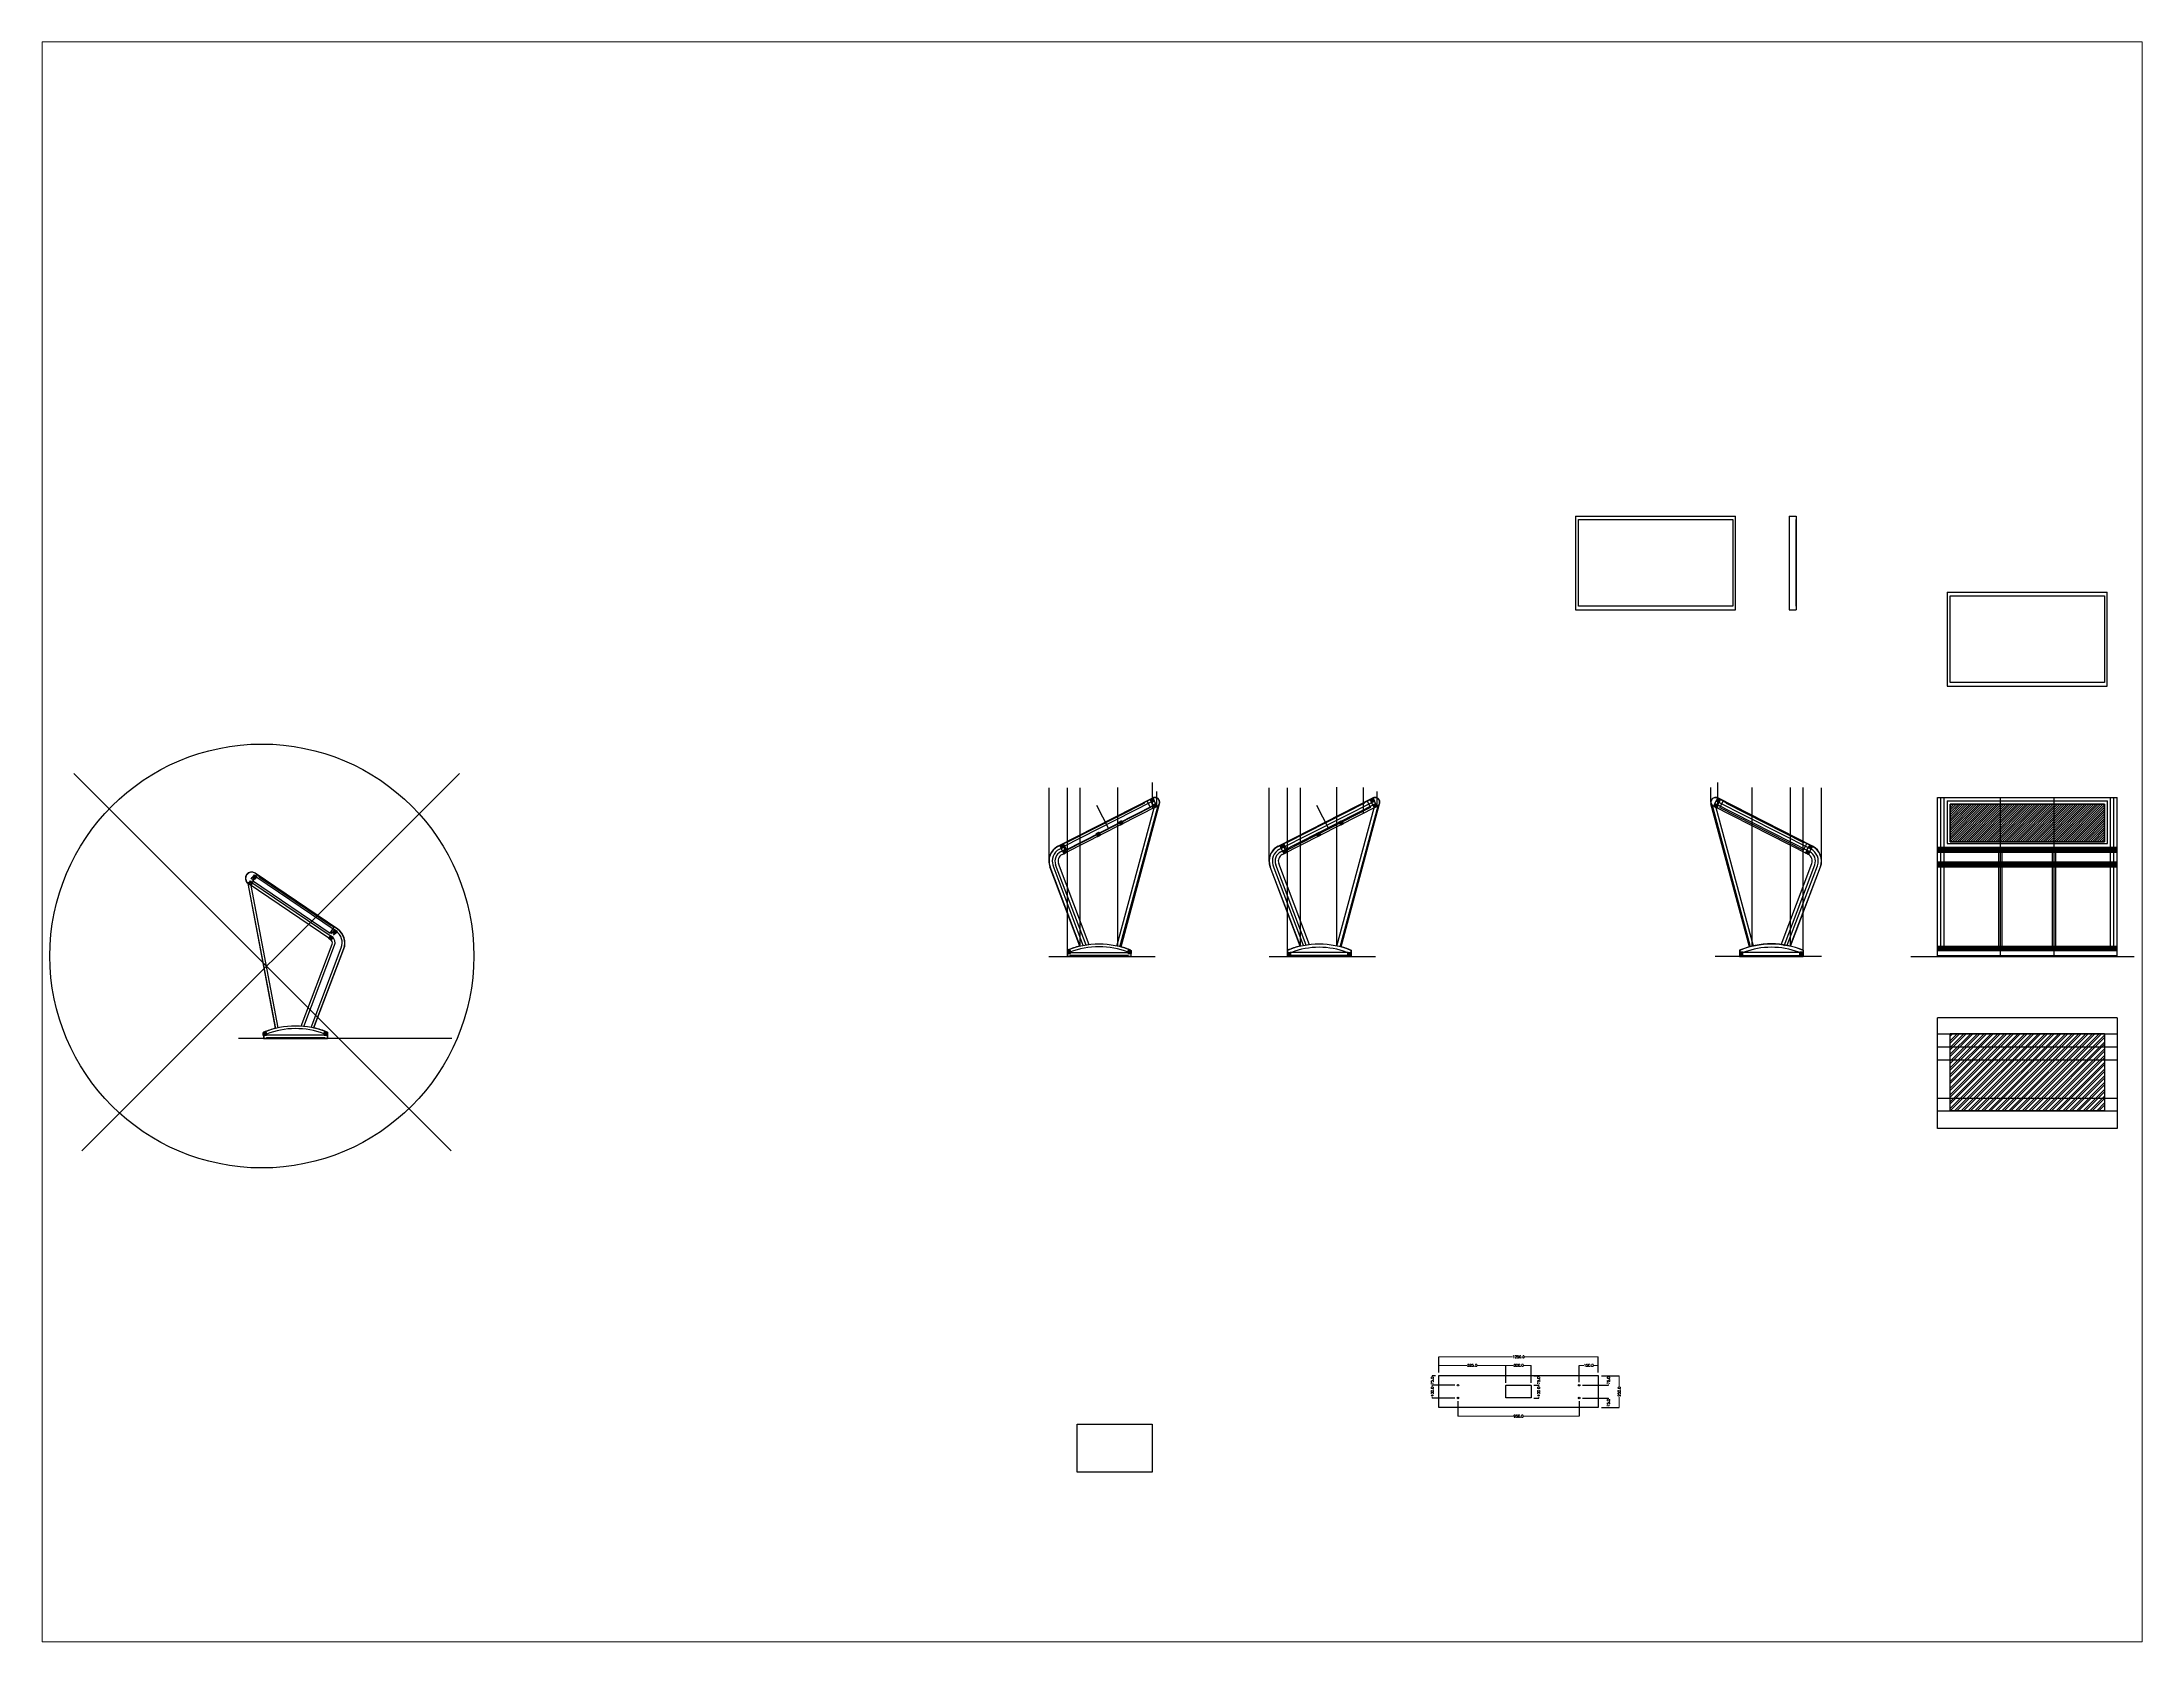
# Paper-space layout 'Layout2' of a CAD drawing. Header units: inches. Extents: x 1.05 to 9.45, y 0.8 to 7.2.
# The model-space entities are those that its viewports show. They can reach past a viewport. Long polylines and large blocks are cut down to what shows.
import ezdxf

# ---------------------------------------------------------------- set-up
doc = ezdxf.new("R2010")
doc.units = ezdxf.units.IN
doc.header["$MEASUREMENT"] = 0
doc.linetypes.add('CENTER', pattern=[2, 1.25, -0.25, 0.25, -0.25])
doc.linetypes.add('DASHED2', pattern=[0.375, 0.25, -0.125])
doc.layers.add('TEXT', color=2, linetype='Continuous')
doc.styles.get("Standard").update_dxf_attribs({"font": 'simplex.shx'})
doc.dimstyles.new('A4', dxfattribs={"dimtxt": 0.06, "dimasz": 0.04, "dimexe": 0.02, "dimexo": 0.06, "dimgap": 0.09, "dimtad": 0, "dimdec": 0, "dimzin": 0, "dimdsep": 46, "dimtxsty": 'Standard', "dimblk": 'DOTSMALL', "dimcen": 0.09, "dimdle": 0.015, "dimclrd": 1, "dimclre": 1, "dimclrt": 2, "dimadec": 0, "dimazin": 0, "dimtfac": 1, "dimtdec": 0, "dimtofl": 0, "dimtmove": 0, "dimatfit": 3, "dimfxl": 1, "dimtolj": 1, "dimtzin": 0, "dimlwd": 0, "dimarcsym": 0})
picture_1 = doc.add_image_def('image1.jpg', size_in_pixel=(2292, 1472))

# ---------------------------------------------------------------- blocks, each defined once
blk = doc.blocks.new('A$C97b7a0d9')
at = {"color": 3}
for p, q in [((-10, 5), (-10, -20)), ((-10, 5), (15, 5)), ((-8.8, 3.8), (-8.8, -18.8)), ((-8.8, 3.8), (13.8, 3.8)), ((13.8, 3.8), (13.8, -18.8)), ((15, 5), (15, -20)), ((-10, -20), (15, -20)), ((-8.8, -18.8), (13.8, -18.8))]:
    blk.add_line(p, q, dxfattribs=at)
at = {"layer": 'TEXT', "color": 8}
for p, q in [((-8.8, 3.8), (13.8, -18.8)), ((13.8, 3.8), (-8.8, -18.8))]:
    blk.add_line(p, q, dxfattribs=at)
blk = doc.blocks.new('A$C5158fd1a')
at = {"layer": 'TEXT', "color": 8, "linetype": 'DASHED2', "ltscale": 0.1}
for p, q in [((0, 0), (56.7, 0)), ((0, 0), (0, -734.6)), ((52.7, -27.1), (56.7, -27.1)), ((52.7, -27.1), (52.7, -707.5)), ((56.7, 0), (56.7, -734.6)), ((0, -734.6), (56.7, -734.6)), ((52.7, -707.5), (56.7, -707.5))]:
    blk.add_line(p, q, dxfattribs=at)
blk = doc.blocks.new('A$C2265493d')
at = {"layer": 'TEXT', "color": 2}
for p, q in [((-626.9, 734.6), (-626.9, 0)), ((-626.9, 734.6), (626.9, 734.6)), ((626.9, 0), (626.9, 734.6)), ((-626.9, 0), (626.9, 0))]:
    blk.add_line(p, q, dxfattribs=at)
at = {"layer": 'TEXT'}
blk.add_lwpolyline([(-604.5, 707.5), (605.1, 707.5), (605.1, 27.1), (-604.5, 27.1)], close=True, dxfattribs=at)
blk = doc.blocks.new('A$Ca0d18bf1')
at = {"layer": 'TEXT', "color": 8, "linetype": 'DASHED2', "ltscale": 0.1}
for p, q in [((-627, 0), (-627, -333)), ((-627, 0), (627, 0)), ((627, -333), (627, 0)), ((-627, -333), (627, -333))]:
    blk.add_line(p, q, dxfattribs=at)
blk.add_lwpolyline([(-604, -27), (605, -27), (605, -321), (-604, -321)], close=True, dxfattribs=at)
blk = doc.blocks.new('_DotSmall')
at = {"color": 0, "linetype": 'ByBlock', "const_width": 0.5}
blk.add_lwpolyline([(-0.0625, 0, 1), (0.0625, 0, 1)], format="xyb", close=True, dxfattribs=at)
blk = doc.blocks.new('*D91')
at = {"layer": 'Defpoints', "color": 0, "transparency": 16777216}
for p in [(-552804, -201297), (-552753, -201297), (-552603, -201372)]:
    blk.add_point(p, dxfattribs=at)
at = {"layer": 'TEXT', "color": 1, "lineweight": -2, "transparency": 16777216}
for p, q in [((-552778, -201297), (-552804, -201297)), ((-552628, -201372), (-552804, -201372))]:
    blk.add_line(p, q, dxfattribs=at)
at = {"layer": 'TEXT', "color": 1, "lineweight": 0, "transparency": 16777216}
for p, q in [((-552804, -201297), (-552804, -201305)), ((-552804, -201372), (-552804, -201366))]:
    blk.add_line(p, q, dxfattribs=at)
at = {"layer": 'TEXT', "color": 1, "lineweight": 0, "transparency": 16777216, "xscale": 0.04, "yscale": 0.04, "zscale": 0.04}
for p, rotation in [((-552804, -201297), 90), ((-552804, -201372), 270)]:
    blk.add_blockref('_DotSmall', p, dxfattribs=dict(at, rotation=rotation))
at = {"layer": 'TEXT', "color": 2, "transparency": 16777216, "insert": (-552804, -201336), "char_height": 20, "attachment_point": 5, "rotation": 90}
blk.add_mtext('\\A1;75.0', dxfattribs=at)
blk = doc.blocks.new('*D92')
at = {"layer": 'Defpoints', "color": 0, "transparency": 16777216}
for p in [(-552033, -201372), (-551970, -201372), (-552033, -201472)]:
    blk.add_point(p, dxfattribs=at)
at = {"layer": 'TEXT', "color": 1, "lineweight": -2, "transparency": 16777216}
for p, q in [((-552008, -201372), (-551970, -201372)), ((-552008, -201472), (-551970, -201472))]:
    blk.add_line(p, q, dxfattribs=at)
at = {"layer": 'TEXT', "color": 1, "lineweight": 0, "transparency": 16777216}
for p, q in [((-551970, -201372), (-551970, -201384)), ((-551970, -201472), (-551970, -201460))]:
    blk.add_line(p, q, dxfattribs=at)
at = {"layer": 'TEXT', "color": 1, "lineweight": 0, "transparency": 16777216, "xscale": 0.04, "yscale": 0.04, "zscale": 0.04}
for p, rotation in [((-551970, -201372), 90), ((-551970, -201472), 270)]:
    blk.add_blockref('_DotSmall', p, dxfattribs=dict(at, rotation=rotation))
at = {"layer": 'TEXT', "color": 2, "transparency": 16777216, "insert": (-551970, -201422), "char_height": 20, "attachment_point": 5, "rotation": 90}
blk.add_mtext('\\A1;100.0', dxfattribs=at)
blk = doc.blocks.new('*D93')
at = {"layer": 'Defpoints', "color": 0, "transparency": 16777216}
for p in [(-551653, -201472), (-551503, -201547), (-551424, -201547)]:
    blk.add_point(p, dxfattribs=at)
at = {"layer": 'TEXT', "color": 1, "lineweight": -2, "transparency": 16777216}
for p, q in [((-551628, -201472), (-551424, -201472)), ((-551478, -201547), (-551424, -201547))]:
    blk.add_line(p, q, dxfattribs=at)
at = {"layer": 'TEXT', "color": 1, "lineweight": 0, "transparency": 16777216}
for p, q in [((-551424, -201472), (-551424, -201479)), ((-551424, -201547), (-551424, -201540))]:
    blk.add_line(p, q, dxfattribs=at)
at = {"layer": 'TEXT', "color": 1, "lineweight": 0, "transparency": 16777216, "xscale": 0.04, "yscale": 0.04, "zscale": 0.04}
for p, rotation in [((-551424, -201472), 90), ((-551424, -201547), 270)]:
    blk.add_blockref('_DotSmall', p, dxfattribs=dict(at, rotation=rotation))
at = {"layer": 'TEXT', "color": 2, "transparency": 16777216, "insert": (-551424, -201509), "char_height": 20, "attachment_point": 5, "rotation": 90}
blk.add_mtext('\\A1;75.0', dxfattribs=at)
blk = doc.blocks.new('*D94')
at = {"layer": 'Defpoints', "color": 0, "transparency": 16777216}
for p in [(-551653, -201372), (-551503, -201297), (-551423, -201297)]:
    blk.add_point(p, dxfattribs=at)
at = {"layer": 'TEXT', "color": 1, "lineweight": -2, "transparency": 16777216}
for p, q in [((-551628, -201372), (-551423, -201372)), ((-551478, -201297), (-551423, -201297))]:
    blk.add_line(p, q, dxfattribs=at)
at = {"layer": 'TEXT', "color": 1, "lineweight": 0, "transparency": 16777216}
for p, q in [((-551423, -201297), (-551423, -201304)), ((-551423, -201372), (-551423, -201365))]:
    blk.add_line(p, q, dxfattribs=at)
at = {"layer": 'TEXT', "color": 1, "lineweight": 0, "transparency": 16777216, "xscale": 0.04, "yscale": 0.04, "zscale": 0.04}
for p, rotation in [((-551423, -201297), 90), ((-551423, -201372), 270)]:
    blk.add_blockref('_DotSmall', p, dxfattribs=dict(at, rotation=rotation))
at = {"layer": 'TEXT', "color": 2, "transparency": 16777216, "insert": (-551423, -201334), "char_height": 20, "attachment_point": 5, "rotation": 90}
blk.add_mtext('\\A1;75.0', dxfattribs=at)
blk = doc.blocks.new('*D95')
at = {"layer": 'Defpoints', "color": 0, "transparency": 16777216}
for p in [(-552603, -201472), (-551653, -201472), (-551653, -201614)]:
    blk.add_point(p, dxfattribs=at)
at = {"layer": 'TEXT', "color": 1, "lineweight": -2, "transparency": 16777216}
for p, q in [((-552603, -201497), (-552603, -201614)), ((-551653, -201497), (-551653, -201614))]:
    blk.add_line(p, q, dxfattribs=at)
at = {"layer": 'TEXT', "color": 1, "lineweight": 0, "transparency": 16777216}
for p, q in [((-552603, -201614), (-552168, -201614)), ((-551653, -201614), (-552088, -201614))]:
    blk.add_line(p, q, dxfattribs=at)
at = {"layer": 'TEXT', "color": 1, "lineweight": 0, "transparency": 16777216, "xscale": 0.04, "yscale": 0.04, "zscale": 0.04, "rotation": 180}
blk.add_blockref('_DotSmall', (-552603, -201614), dxfattribs=at)
at = {"layer": 'TEXT', "color": 1, "lineweight": 0, "transparency": 16777216, "xscale": 0.04, "yscale": 0.04, "zscale": 0.04}
blk.add_blockref('_DotSmall', (-551653, -201614), dxfattribs=at)
at = {"layer": 'TEXT', "color": 2, "transparency": 16777216, "insert": (-552128, -201614), "char_height": 20, "attachment_point": 5}
blk.add_mtext('\\A1;950.0', dxfattribs=at)
blk = doc.blocks.new('*D96')
at = {"layer": 'Defpoints', "color": 0, "transparency": 16777216}
for p in [(-552603, -201372), (-552804, -201472), (-552603, -201472)]:
    blk.add_point(p, dxfattribs=at)
at = {"layer": 'TEXT', "color": 1, "lineweight": -2, "transparency": 16777216}
for p, q in [((-552628, -201372), (-552804, -201372)), ((-552628, -201472), (-552804, -201472))]:
    blk.add_line(p, q, dxfattribs=at)
at = {"layer": 'TEXT', "color": 1, "lineweight": 0, "transparency": 16777216}
for p, q in [((-552804, -201372), (-552804, -201384)), ((-552804, -201472), (-552804, -201460))]:
    blk.add_line(p, q, dxfattribs=at)
at = {"layer": 'TEXT', "color": 1, "lineweight": 0, "transparency": 16777216, "xscale": 0.04, "yscale": 0.04, "zscale": 0.04}
for p, rotation in [((-552804, -201372), 90), ((-552804, -201472), 270)]:
    blk.add_blockref('_DotSmall', p, dxfattribs=dict(at, rotation=rotation))
at = {"layer": 'TEXT', "color": 2, "transparency": 16777216, "insert": (-552804, -201422), "char_height": 20, "attachment_point": 5, "rotation": 90}
blk.add_mtext('\\A1;100.0', dxfattribs=at)
blk = doc.blocks.new('*D97')
at = {"layer": 'Defpoints', "color": 0, "transparency": 16777216}
for p in [(-552033, -201297), (-552033, -201372), (-551970, -201297)]:
    blk.add_point(p, dxfattribs=at)
at = {"layer": 'TEXT', "color": 1, "lineweight": -2, "transparency": 16777216}
for p, q in [((-552008, -201297), (-551970, -201297)), ((-552008, -201372), (-551970, -201372))]:
    blk.add_line(p, q, dxfattribs=at)
at = {"layer": 'TEXT', "color": 1, "lineweight": 0, "transparency": 16777216}
for p, q in [((-551970, -201297), (-551970, -201304)), ((-551970, -201372), (-551970, -201365))]:
    blk.add_line(p, q, dxfattribs=at)
at = {"layer": 'TEXT', "color": 1, "lineweight": 0, "transparency": 16777216, "xscale": 0.04, "yscale": 0.04, "zscale": 0.04}
for p, rotation in [((-551970, -201297), 90), ((-551970, -201372), 270)]:
    blk.add_blockref('_DotSmall', p, dxfattribs=dict(at, rotation=rotation))
at = {"layer": 'TEXT', "color": 2, "transparency": 16777216, "insert": (-551970, -201334), "char_height": 20, "attachment_point": 5, "rotation": 90}
blk.add_mtext('\\A1;75.0', dxfattribs=at)
blk = doc.blocks.new('*D98')
at = {"layer": 'Defpoints', "color": 0, "transparency": 16777216}
for p in [(-552228, -201216), (-552753, -201297), (-552228, -201377)]:
    blk.add_point(p, dxfattribs=at)
at = {"layer": 'TEXT', "color": 1, "lineweight": -2, "transparency": 16777216}
for p, q in [((-552753, -201272), (-552753, -201216)), ((-552228, -201352), (-552228, -201216))]:
    blk.add_line(p, q, dxfattribs=at)
at = {"layer": 'TEXT', "color": 1, "lineweight": 0, "transparency": 16777216}
for p, q in [((-552753, -201216), (-552531, -201216)), ((-552228, -201216), (-552450, -201216))]:
    blk.add_line(p, q, dxfattribs=at)
at = {"layer": 'TEXT', "color": 1, "lineweight": 0, "transparency": 16777216, "xscale": 0.04, "yscale": 0.04, "zscale": 0.04, "rotation": 180}
blk.add_blockref('_DotSmall', (-552753, -201216), dxfattribs=at)
at = {"layer": 'TEXT', "color": 1, "lineweight": 0, "transparency": 16777216, "xscale": 0.04, "yscale": 0.04, "zscale": 0.04}
blk.add_blockref('_DotSmall', (-552228, -201216), dxfattribs=at)
at = {"layer": 'TEXT', "color": 2, "transparency": 16777216, "insert": (-552491, -201216), "char_height": 20, "attachment_point": 5}
blk.add_mtext('\\A1;525.0', dxfattribs=at)
blk = doc.blocks.new('*D99')
at = {"layer": 'Defpoints', "color": 0, "transparency": 16777216}
for p in [(-552028, -201216), (-552228, -201375), (-552028, -201377)]:
    blk.add_point(p, dxfattribs=at)
at = {"layer": 'TEXT', "color": 1, "lineweight": -2, "transparency": 16777216}
for p, q in [((-552228, -201350), (-552228, -201216)), ((-552028, -201352), (-552028, -201216))]:
    blk.add_line(p, q, dxfattribs=at)
at = {"layer": 'TEXT', "color": 1, "lineweight": 0, "transparency": 16777216}
for p, q in [((-552228, -201216), (-552168, -201216)), ((-552028, -201216), (-552088, -201216))]:
    blk.add_line(p, q, dxfattribs=at)
at = {"layer": 'TEXT', "color": 1, "lineweight": 0, "transparency": 16777216, "xscale": 0.04, "yscale": 0.04, "zscale": 0.04, "rotation": 180}
blk.add_blockref('_DotSmall', (-552228, -201216), dxfattribs=at)
at = {"layer": 'TEXT', "color": 1, "lineweight": 0, "transparency": 16777216, "xscale": 0.04, "yscale": 0.04, "zscale": 0.04}
blk.add_blockref('_DotSmall', (-552028, -201216), dxfattribs=at)
at = {"layer": 'TEXT', "color": 2, "transparency": 16777216, "insert": (-552128, -201216), "char_height": 20, "attachment_point": 5}
blk.add_mtext('\\A1;200.0', dxfattribs=at)
blk = doc.blocks.new('*D100')
at = {"layer": 'Defpoints', "color": 0, "transparency": 16777216}
for p in [(-551503, -201149), (-552753, -201297), (-551503, -201297)]:
    blk.add_point(p, dxfattribs=at)
at = {"layer": 'TEXT', "color": 1, "lineweight": -2, "transparency": 16777216}
for p, q in [((-552753, -201272), (-552753, -201149)), ((-551503, -201272), (-551503, -201149))]:
    blk.add_line(p, q, dxfattribs=at)
at = {"layer": 'TEXT', "color": 1, "lineweight": 0, "transparency": 16777216}
for p, q in [((-552753, -201149), (-552176, -201149)), ((-551503, -201149), (-552080, -201149))]:
    blk.add_line(p, q, dxfattribs=at)
at = {"layer": 'TEXT', "color": 1, "lineweight": 0, "transparency": 16777216, "xscale": 0.04, "yscale": 0.04, "zscale": 0.04, "rotation": 180}
blk.add_blockref('_DotSmall', (-552753, -201149), dxfattribs=at)
at = {"layer": 'TEXT', "color": 1, "lineweight": 0, "transparency": 16777216, "xscale": 0.04, "yscale": 0.04, "zscale": 0.04}
blk.add_blockref('_DotSmall', (-551503, -201149), dxfattribs=at)
at = {"layer": 'TEXT', "color": 2, "transparency": 16777216, "insert": (-552128, -201149), "char_height": 20, "attachment_point": 5}
blk.add_mtext('\\A1;1250.0', dxfattribs=at)
blk = doc.blocks.new('*D101')
at = {"layer": 'Defpoints', "color": 0, "transparency": 16777216}
for p in [(-551503, -201297), (-551503, -201547), (-551339, -201547)]:
    blk.add_point(p, dxfattribs=at)
at = {"layer": 'TEXT', "color": 1, "lineweight": -2, "transparency": 16777216}
for p, q in [((-551478, -201297), (-551339, -201297)), ((-551478, -201547), (-551339, -201547))]:
    blk.add_line(p, q, dxfattribs=at)
at = {"layer": 'TEXT', "color": 1, "lineweight": 0, "transparency": 16777216}
for p, q in [((-551339, -201297), (-551339, -201382)), ((-551339, -201547), (-551339, -201462))]:
    blk.add_line(p, q, dxfattribs=at)
at = {"layer": 'TEXT', "color": 1, "lineweight": 0, "transparency": 16777216, "xscale": 0.04, "yscale": 0.04, "zscale": 0.04}
for p, rotation in [((-551339, -201297), 90), ((-551339, -201547), 270)]:
    blk.add_blockref('_DotSmall', p, dxfattribs=dict(at, rotation=rotation))
at = {"layer": 'TEXT', "color": 2, "transparency": 16777216, "insert": (-551339, -201422), "char_height": 20, "attachment_point": 5, "rotation": 90}
blk.add_mtext('\\A1;250.0', dxfattribs=at)
blk = doc.blocks.new('*D102')
at = {"layer": 'Defpoints', "color": 0, "transparency": 16777216}
for p in [(-551503, -201216), (-551653, -201372), (-551503, -201297)]:
    blk.add_point(p, dxfattribs=at)
at = {"layer": 'TEXT', "color": 1, "lineweight": -2, "transparency": 16777216}
for p, q in [((-551653, -201347), (-551653, -201216)), ((-551503, -201272), (-551503, -201216))]:
    blk.add_line(p, q, dxfattribs=at)
at = {"layer": 'TEXT', "color": 1, "lineweight": 0, "transparency": 16777216}
for p, q in [((-551653, -201216), (-551616, -201216)), ((-551503, -201216), (-551540, -201216))]:
    blk.add_line(p, q, dxfattribs=at)
at = {"layer": 'TEXT', "color": 1, "lineweight": 0, "transparency": 16777216, "xscale": 0.04, "yscale": 0.04, "zscale": 0.04, "rotation": 180}
blk.add_blockref('_DotSmall', (-551653, -201216), dxfattribs=at)
at = {"layer": 'TEXT', "color": 1, "lineweight": 0, "transparency": 16777216, "xscale": 0.04, "yscale": 0.04, "zscale": 0.04}
blk.add_blockref('_DotSmall', (-551503, -201216), dxfattribs=at)
at = {"layer": 'TEXT', "color": 2, "transparency": 16777216, "insert": (-551578, -201216), "char_height": 20, "attachment_point": 5}
blk.add_mtext('\\A1;150.0', dxfattribs=at)

msp = doc.modelspace()

# ---------------------------------------------------------------- hatches: boundary and pattern name
at = {"layer": 'TEXT'}
h = msp.add_hatch(dxfattribs=at)
h.set_pattern_fill('ANSI31', color=8, scale=5, angle=110)
h.set_pattern_definition([(155, (-1038.1741, 401.58926), (-0.2641364136, -0.5664423669), [])])
h.paths.add_polyline_path([(-554994.20174, -196773.2589), (-554984.01731, -196793.28432), (-555004.04274, -196803.46875), (-555014.22716, -196783.44332)], flags=16)
h.paths.add_polyline_path([(-554993.6792, -196771.65484), (-554982.41325, -196793.80685), (-555004.56527, -196805.07281), (-555015.83122, -196782.92079)])
h = msp.add_hatch(dxfattribs=at)
h.set_pattern_fill('ANSI31', color=8, scale=5, angle=110)
h.set_pattern_definition([(155, (-1017.07316, 360.09895), (-0.2641364136, -0.5664423669), [])])
h.paths.add_polyline_path([(-554973.10082, -196814.74921), (-554962.91639, -196834.77463), (-554982.94182, -196844.95905), (-554993.12624, -196824.93363)], flags=16)
h.paths.add_polyline_path([(-554972.57829, -196813.14515), (-554961.31233, -196835.29716), (-554983.46435, -196846.56312), (-554994.7303, -196824.4111)])
h = msp.add_hatch(dxfattribs=at)
h.set_pattern_fill('ANSI31', color=8, scale=5, angle=110)
h.set_pattern_definition([(155, (686.9543, 401.58926), (-0.2641364136, -0.5664423669), [])])
h.paths.add_polyline_path([(-553269.07333, -196773.2589), (-553258.8889, -196793.28432), (-553278.91433, -196803.46875), (-553289.09875, -196783.44332)], flags=16)
h.paths.add_polyline_path([(-553268.55079, -196771.65484), (-553257.28484, -196793.80685), (-553279.43686, -196805.07281), (-553290.70281, -196782.92079)])
h = msp.add_hatch(dxfattribs=at)
h.set_pattern_fill('ANSI31', color=8, scale=5, angle=110)
h.set_pattern_definition([(155, (708.05525, 360.09895), (-0.2641364136, -0.5664423669), [])])
h.paths.add_polyline_path([(-553247.97241, -196814.74921), (-553237.78798, -196834.77463), (-553257.81341, -196844.95905), (-553267.99783, -196824.93363)], flags=16)
h.paths.add_polyline_path([(-553247.44988, -196813.14515), (-553236.18392, -196835.29716), (-553258.33594, -196846.56312), (-553269.60189, -196824.4111)])
h = msp.add_hatch(dxfattribs=at)
h.set_pattern_fill('ANSI31', color=8, scale=5, angle=110)
h.set_pattern_definition([(155, (-1281.9659, 225.3812), (-0.2641364136, -0.5664423669), [])])
h.paths.add_polyline_path([(-555237.99353, -196949.46693), (-555227.80911, -196969.49235), (-555247.83453, -196979.67677), (-555258.01895, -196959.65135)], flags=16)
h.paths.add_polyline_path([(-555237.471, -196947.86287), (-555226.20505, -196970.01488), (-555248.35706, -196981.28084), (-555259.62302, -196959.12882)])
h = msp.add_hatch(dxfattribs=at)
h.set_pattern_fill('ANSI31', color=8, scale=5, angle=110)
h.set_pattern_definition([(155, (443.16253, 225.3812), (-0.2641364136, -0.5664423669), [])])
h.paths.add_polyline_path([(-553512.86512, -196949.46693), (-553502.6807, -196969.49235), (-553522.70612, -196979.67677), (-553532.89055, -196959.65135)], flags=16)
h.paths.add_polyline_path([(-553512.34259, -196947.86287), (-553501.07664, -196970.01488), (-553523.22865, -196981.28084), (-553534.49461, -196959.12882)])
h = msp.add_hatch(dxfattribs=at)
h.set_pattern_fill('ANSI31', color=8, scale=100)
h.set_pattern_definition([(45, (0, 942.217), (-8.83883476, 8.83883476), [])])
h.paths.add_polyline_path([(-547536.31665, -196819.70911), (-548745.91665, -196819.70911), (-548745.91665, -197113.33128), (-547536.31665, -197113.33128)])
h = msp.add_hatch(dxfattribs=at)
h.set_pattern_fill('ANSI31', color=8, scale=5, angle=110)
h.set_pattern_definition([(155, (-1746.2293, 41.4903), (-0.2641364136, -0.5664423669), [])])
h.paths.add_polyline_path([(-555702.25698, -197133.35785), (-555692.07256, -197153.38327), (-555712.09799, -197163.56769), (-555722.28241, -197143.54227)], flags=16)
h.paths.add_polyline_path([(-555701.73445, -197131.75379), (-555690.4685, -197153.9058), (-555712.62052, -197165.17176), (-555723.88647, -197143.01974)])
h = msp.add_hatch(dxfattribs=at)
h.set_pattern_fill('ANSI31', color=8, scale=5, angle=110)
h.set_pattern_definition([(155, (-1460.2357, 134.7177), (-0.2641364136, -0.5664423669), [])])
h.paths.add_polyline_path([(-555416.26335, -197040.13044), (-555406.07893, -197060.15586), (-555426.10435, -197070.34028), (-555436.28877, -197050.31486)], flags=16)
h.paths.add_polyline_path([(-555415.74082, -197038.52638), (-555404.47487, -197060.67839), (-555426.62688, -197071.94435), (-555437.89284, -197049.79233)])
h = msp.add_hatch(dxfattribs=at)
h.set_pattern_fill('ANSI31', color=8, scale=5, angle=110)
h.set_pattern_definition([(155, (-21.1009, 41.4903), (-0.2641364136, -0.5664423669), [])])
h.paths.add_polyline_path([(-553977.12857, -197133.35785), (-553966.94415, -197153.38327), (-553986.96958, -197163.56769), (-553997.154, -197143.54227)], flags=16)
h.paths.add_polyline_path([(-553976.60604, -197131.75379), (-553965.34009, -197153.9058), (-553987.49211, -197165.17176), (-553998.75806, -197143.01974)])
h = msp.add_hatch(dxfattribs=at)
h.set_pattern_fill('ANSI31', color=8, scale=5, angle=110)
h.set_pattern_definition([(155, (264.8927, 134.7177), (-0.2641364136, -0.5664423669), [])])
h.paths.add_polyline_path([(-553691.13494, -197040.13044), (-553680.95052, -197060.15586), (-553700.97594, -197070.34028), (-553711.16036, -197050.31486)], flags=16)
h.paths.add_polyline_path([(-553690.61241, -197038.52638), (-553679.34646, -197060.67839), (-553701.49847, -197071.94435), (-553712.76443, -197049.79233)])
h = msp.add_hatch(dxfattribs=at)
h.set_pattern_fill('ANSI31', color=8, scale=5, angle=110)
h.set_pattern_definition([(155, (-1725.1284, 3e-11), (-0.2641364136, -0.5664423669), [])])
h.paths.add_polyline_path([(-555681.15607, -197174.84816), (-555670.97164, -197194.87358), (-555690.99707, -197205.058), (-555701.18149, -197185.03258)], flags=16)
h.paths.add_polyline_path([(-555680.63353, -197173.2441), (-555669.36758, -197195.39611), (-555691.5196, -197206.66207), (-555702.78555, -197184.51005)])
h = msp.add_hatch(dxfattribs=at)
h.set_pattern_fill('ANSI31', color=8, scale=5, angle=110)
h.paths.add_polyline_path([(-553956.02766, -197174.84816), (-553945.84323, -197194.87358), (-553965.86866, -197205.058), (-553976.05308, -197185.03258)], flags=16)
h.paths.add_polyline_path([(-553955.50512, -197173.2441), (-553944.23917, -197195.39611), (-553966.39119, -197206.66207), (-553977.65714, -197184.51005)])
h = msp.add_hatch(dxfattribs=at)
h.set_pattern_fill('ANSI32', color=8, scale=100, angle=-180)
h.set_pattern_definition([(225, (-1096282.233, -397852.42), (26.5165043, -26.5165043), []), (225, (-1096299.91, -397852.42), (26.5165043, -26.5165043), [])])
h.paths.add_polyline_path([(-548746.21665, -199221.16176), (-548746.21665, -198614.68784), (-547536.31665, -198614.68784), (-547536.31665, -199221.16176)])

# ---------------------------------------------------------------- linework, layer by layer
at = {"color": 3}
for p, q in [((-555029.12243, -196789.68036), (-554993.6792, -196771.65484)), ((-555015.83122, -196782.92079), (-555006.81846, -196800.6424)), ((-554994.20174, -196773.2589), (-554986.2705, -196788.85392)), ((-554993.6792, -196771.65484), (-554984.66644, -196789.37645))]:
    msp.add_line(p, q, dxfattribs=at)
at = {"layer": 'TEXT', "color": 2}
for p, q in [((-551681.5, -194560.5), (-551681.5, -195295.1)), ((-551681.5, -194560.5), (-550427.7, -194560.5)), ((-550427.7, -195295.1), (-550427.7, -194560.5)), ((-551681.5, -195295.1), (-550427.7, -195295.1)), ((-549823.92118, -197148.17488), (-550567.41965, -196770.05041)), ((-550523.87891, -196794.21354), (-550523.06294, -196792.60911)), ((-550499.72335, -196806.49844), (-550498.90738, -196804.89402)), ((-548844.81665, -198013.28279), (-548844.81665, -196765.976)), ((-548844.81665, -196765.976), (-547437.41665, -196765.976)), ((-547437.41665, -198013.28279), (-547437.41665, -196765.976)), ((-555339.72534, -197011.25657), (-555432.67665, -196828.48828)), ((-553614.59693, -197011.25657), (-553707.54824, -196828.48828)), ((-550317.63428, -197936.20567), (-550620.07492, -196815.09107)), ((-562096.3652, -197371.16384), (-562096.3652, -197371.16384)), ((-561867.88122, -198574.42689), (-562083.17696, -197440.63376)), ((-562055.44451, -197349.30635), (-562054.62772, -197349.30635)), ((-561382.13185, -197799.1706), (-562027.90835, -197359.46344)), ((-561381.11878, -197797.68275), (-562026.89528, -197357.9756)), ((-562007.80662, -197374.36045), (-562006.23073, -197372.04602)), ((-561996.64777, -197381.95847), (-561995.07188, -197379.64405)), ((-549996.4503, -197930.84782), (-549761.28412, -197310.10608)), ((-561431.51389, -197766.75633), (-561429.938, -197764.4419)), ((-561409.11353, -197782.00866), (-561407.53764, -197779.69424)), ((-561567.71275, -198571.48705), (-561332.71656, -197951.19401)), ((-561430.40635, -197834.53347), (-561421.17615, -197820.97753)), ((-561413.87472, -197845.78981), (-561404.64452, -197832.23387)), ((-550396.53698, -197963.28279), (-550396.53698, -198013.28279)), ((-549896.53698, -197963.28279), (-549896.53698, -198013.28279)), ((-548844.81665, -197930.84782), (-547437.41665, -197930.84782)), ((-548844.81665, -197963.28279), (-547437.41665, -197963.28279)), ((-555165.37785, -198013.28279), (-555665.37785, -198013.28279)), ((-553440.24944, -198013.28279), (-553940.24944, -198013.28279)), ((-550396.53698, -198013.28279), (-549896.53698, -198013.28279)), ((-561961.60324, -198605.36048), (-561961.60324, -198655.36048)), ((-561959.80324, -198606.56169), (-561959.80324, -198655.36048)), ((-561463.40324, -198606.56169), (-561463.40324, -198655.36048)), ((-561461.60324, -198605.36048), (-561461.60324, -198655.36048)), ((-561961.60324, -198655.36048), (-561461.60324, -198655.36048)), ((-547437.41665, -198723.79938), (-548844.81665, -198723.79938)), ((-547437.41665, -198823.45261), (-548844.81665, -198823.45261)), ((-547437.41665, -199123.88606), (-548844.81665, -199123.88606)), ((-547437.41665, -199223.79938), (-548844.81665, -199223.79938))]:
    msp.add_line(p, q, dxfattribs=at)
at = {"layer": 'TEXT', "color": 8, "linetype": 'DASHED2', "ltscale": 0.1}
for p, q in [((-550008.2, -194560.5), (-549951.5, -194560.5)), ((-550008.2, -194560.5), (-550008.2, -195295.1)), ((-549955.5, -194587.6), (-549955.5, -195268)), ((-549955.5, -194587.6), (-549951.5, -194587.6)), ((-549951.5, -194560.5), (-549951.5, -195295.1)), ((-550008.2, -195295.1), (-549951.5, -195295.1)), ((-549955.5, -195268), (-549951.5, -195268)), ((-548818.01665, -197964.48399), (-548818.01665, -196765.976)), ((-548793.01665, -197964.48399), (-548793.01665, -196765.976)), ((-547489.21665, -197964.48399), (-547489.21665, -196765.976)), ((-547464.21665, -197964.48399), (-547464.21665, -196765.976)), ((-548363.38332, -197964.48399), (-548363.38332, -197157.09291)), ((-548338.38332, -197964.48399), (-548338.38332, -197157.09291)), ((-547943.84999, -197964.48399), (-547943.84999, -197157.09291)), ((-547918.84999, -197964.48399), (-547918.84999, -197157.09291)), ((-548844.81665, -197964.48399), (-547437.41665, -197964.48399)), ((-548844.81665, -198004.48399), (-547437.41665, -198004.48399)), ((-548818.01665, -198013.28279), (-548818.01665, -198004.48399)), ((-548793.01665, -198013.28279), (-548793.01665, -198004.48399)), ((-548363.38332, -198013.28279), (-548363.38332, -198004.48399)), ((-548338.38332, -198013.28279), (-548338.38332, -198004.48399)), ((-547943.84999, -198013.28279), (-547943.84999, -198004.48399)), ((-547918.84999, -198013.28279), (-547918.84999, -198004.48399)), ((-547489.21665, -198013.28279), (-547489.21665, -198004.48399)), ((-547464.21665, -198013.28279), (-547464.21665, -198004.48399)), ((-547437.41665, -198621.34545), (-548844.81665, -198621.34545))]:
    msp.add_line(p, q, dxfattribs=at)
at = {"layer": 'TEXT'}
for p, q in [((-563450.04906, -196577.62727), (-560491.95009, -199534.1863)), ((-560427.00471, -196577.62727), (-563385.10369, -199534.1863)), ((-549893.24943, -197114.93571), (-549892.43346, -197113.33128)), ((-555808.28918, -198013.28279), (-554974.99282, -198013.28279)), ((-554083.16077, -198013.28279), (-553249.86441, -198013.28279)), ((-549753.62565, -198013.28279), (-550586.92201, -198013.28279)), ((-549054.82387, -198013.28279), (-547304.10385, -198013.28279)), ((-560485.80526, -198655.36048), (-562158.72941, -198655.36048))]:
    msp.add_line(p, q, dxfattribs=at)
at = {"layer": 'TEXT', "color": 8, "linetype": 'CENTER', "ltscale": 0.1}
for p, q in [((-555807.26237, -197264.05027), (-555807.26237, -196690.88487)), ((-555663.57785, -197964.48399), (-555663.57785, -196689.18507)), ((-555563.05426, -197932.12915), (-555563.05426, -196689.26519)), ((-555267.12069, -197932.26532), (-555267.12069, -196687.98386)), ((-554996.75556, -196853.32269), (-554996.75556, -196649.91592)), ((-554961.31233, -196835.29716), (-554961.31233, -196719.80503)), ((-554082.13396, -197264.05027), (-554082.13396, -196690.88487)), ((-553938.44944, -197964.48399), (-553938.44944, -196689.18507)), ((-553837.92585, -197932.12915), (-553837.92585, -196689.26519)), ((-553550.68923, -197930.28501), (-553550.68923, -196686.00356)), ((-553344.1122, -196890.18675), (-553344.1122, -196686.77998)), ((-553236.18392, -196835.29716), (-553236.18392, -196719.80503)), ((-550621.91906, -196803.476), (-550621.91906, -196687.98386)), ((-550565.15927, -196853.32269), (-550565.15927, -196649.91592)), ((-550296.88375, -197930.9096), (-550296.88375, -196686.62815)), ((-549996.4503, -197930.84782), (-549996.4503, -196687.98386)), ((-549896.53698, -197963.28279), (-549896.53698, -196687.98386)), ((-549752.85246, -197264.05027), (-549752.85246, -196690.88487)), ((-548350.88332, -198013.28279), (-548350.88332, -196765.976)), ((-547931.34999, -198013.28279), (-547931.34999, -196765.976))]:
    msp.add_line(p, q, dxfattribs=at)
at = {"layer": 'TEXT', "color": 8, "linetype": 'DASHED2'}
for p, q in [((-555737.99365, -197148.17488), (-554994.49518, -196770.05041)), ((-555701.73445, -197131.75379), (-554993.6792, -196771.65484)), ((-555692.6681, -197149.58077), (-555006.76487, -196800.74777)), ((-555062.19148, -196806.49844), (-555063.00745, -196804.89402)), ((-555038.03592, -196794.21354), (-555038.85189, -196792.60911)), ((-554012.86524, -197148.17488), (-553269.36677, -196770.05041)), ((-553337.06307, -196806.49844), (-553337.87904, -196804.89402)), ((-555678.43393, -197177.56913), (-554992.5307, -196828.73613)), ((-555669.36758, -197195.39611), (-554961.31233, -196835.29716)), ((-555243.27027, -197936.4822), (-554941.83991, -196815.09107)), ((-553518.1273, -197936.4862), (-553216.61562, -196814.7925)), ((-555668.6654, -197114.93571), (-555669.48137, -197113.33128)), ((-553943.53699, -197114.93571), (-553944.35296, -197113.33128)), ((-555565.46453, -197930.84782), (-555800.63071, -197310.10608)), ((-553840.33612, -197930.84782), (-554075.50231, -197310.10608)), ((-555665.37785, -197963.28279), (-555665.37785, -198013.28279)), ((-555165.37785, -197963.28279), (-555165.37785, -198013.28279)), ((-553940.24944, -197963.28279), (-553940.24944, -198013.28279)), ((-553440.24944, -197963.28279), (-553440.24944, -198013.28279))]:
    msp.add_line(p, q, dxfattribs=at)
at = {"layer": 'TEXT', "color": 3}
for p, q in [((-554992.47711, -196828.8415), (-555006.81846, -196800.6424)), ((-554970.32509, -196817.57555), (-554984.66644, -196789.37645)), ((-554012.04927, -197149.77931), (-553268.55079, -196771.65484)), ((-554000.78332, -197171.93133), (-553257.28484, -196793.80685)), ((-553990.94835, -197191.26962), (-553247.44988, -196813.14515)), ((-553267.3487, -196828.8415), (-553281.69005, -196800.6424)), ((-553245.19668, -196817.57555), (-553259.53803, -196789.37645)), ((-550591.58974, -196817.57555), (-550577.24839, -196789.37645)), ((-549845.83807, -197191.26962), (-550589.33654, -196813.14515)), ((-549836.0031, -197171.93133), (-550579.50158, -196793.80685)), ((-550569.43772, -196828.8415), (-550555.09637, -196800.6424)), ((-549824.73715, -197149.77931), (-550568.23563, -196771.65484)), ((-555275.81764, -197930.28501), (-554983.46435, -196846.56312)), ((-555251.64632, -197936.10241), (-554953.14201, -196829.57934)), ((-553979.6824, -197213.42164), (-553236.18392, -196835.29716)), ((-553550.68923, -197930.28501), (-553258.33594, -196846.56312)), ((-553526.4301, -197936.12534), (-553228.73168, -196832.58965)), ((-550310.41148, -197936.13975), (-550608.97789, -196829.3865)), ((-549857.10402, -197213.42164), (-550600.6025, -196835.29716)), ((-550286.09719, -197930.28501), (-550578.45048, -196846.56312)), ((-555538.46802, -197926.87722), (-555776.08208, -197299.67409)), ((-555516.71641, -197923.05335), (-555755.41873, -197292.97765)), ((-555737.17768, -197149.77931), (-555723.88647, -197143.01974)), ((-555491.46256, -197919.56363), (-555732.17839, -197284.17311)), ((-555725.91173, -197171.93133), (-555712.62052, -197165.17176)), ((-555716.07676, -197191.26962), (-555702.78555, -197184.51005)), ((-555702.78555, -197184.51005), (-555712.62052, -197165.17176)), ((-555704.81081, -197213.42164), (-555691.5196, -197206.66207)), ((-555678.38034, -197177.6745), (-555692.6681, -197149.58077)), ((-553813.24918, -197926.85974), (-554050.8688, -197299.64194)), ((-553791.67956, -197923.06785), (-554030.37519, -197293.0098)), ((-553766.33415, -197919.56363), (-554007.04998, -197284.17311)), ((-553975.45754, -197188.83508), (-553989.7453, -197160.74135)), ((-553953.25193, -197177.6745), (-553967.53969, -197149.58077)), ((-550070.45227, -197919.56363), (-549829.73645, -197284.17311)), ((-550047.21192, -197928.36817), (-549806.4961, -197292.97765)), ((-550022.10091, -197923.32461), (-549786.20772, -197300.66384)), ((-549867.99009, -197180.00367), (-549853.70233, -197151.90994)), ((-549848.03767, -197195.59466), (-549833.74991, -197167.50093)), ((-561436.38739, -197878.85307), (-562082.16389, -197439.14592)), ((-561866.30731, -198575.89254), (-562082.16389, -197439.14592)), ((-562059.65121, -197406.08265), (-562050.42102, -197392.52671)), ((-561846.7999, -198571.4164), (-562058.78353, -197455.06553)), ((-561441.66269, -197851.0651), (-562054.37592, -197433.87062)), ((-562043.11958, -197417.33899), (-562033.88939, -197403.78305)), ((-561409.91982, -197804.4459), (-562022.63305, -197387.25141)), ((-555563.05426, -197932.12915), (-555799.32243, -197308.47863)), ((-553837.92585, -197932.12915), (-554074.19402, -197308.47863)), ((-549998.86057, -197932.12915), (-549762.5924, -197308.47863)), ((-561667.85597, -198558.63843), (-561424.54748, -197916.40433)), ((-561647.12679, -198560.37519), (-561405.84465, -197923.48984)), ((-561589.96006, -198568.67675), (-561353.10263, -197943.47081)), ((-561570.13024, -198572.78746), (-561334.39981, -197950.55632)), ((-555663.57785, -197964.48399), (-555663.57785, -198013.28279)), ((-555167.17785, -197964.48399), (-555167.17785, -198013.28279)), ((-553938.44944, -197964.48399), (-553938.44944, -198013.28279)), ((-553442.04944, -197964.48399), (-553442.04944, -198013.28279)), ((-550394.73698, -197964.48399), (-550394.73698, -198013.28279)), ((-549898.33698, -197964.48399), (-549898.33698, -198013.28279)), ((-555187.17785, -197984.48399), (-555643.57785, -197984.48399)), ((-555187.17785, -198004.48399), (-555643.57785, -198004.48399)), ((-555643.57785, -198004.48399), (-555643.57785, -198013.28279)), ((-555187.17785, -198004.48399), (-555187.17785, -198013.28279)), ((-553462.04944, -197979.48399), (-553918.44944, -197979.48399)), ((-553462.04944, -198004.48399), (-553918.44944, -198004.48399)), ((-553913.44944, -198004.48399), (-553913.44944, -198013.28279)), ((-553467.04944, -198004.48399), (-553467.04944, -198013.28279)), ((-550369.73698, -197978.28279), (-549923.33698, -197978.28279)), ((-550369.73698, -198003.28279), (-549923.33698, -198003.28279)), ((-550369.73698, -198003.28279), (-550369.73698, -198013.28279)), ((-549923.33698, -198003.28279), (-549923.33698, -198013.28279)), ((-561939.80324, -198626.56169), (-561488.40324, -198626.56169)), ((-561939.80324, -198646.56169), (-561483.40324, -198646.56169)), ((-561939.80324, -198646.56169), (-561939.80324, -198655.36048)), ((-561483.40324, -198646.56169), (-561483.40324, -198655.36048))]:
    msp.add_line(p, q, dxfattribs=at)
at = {"layer": 'TEXT', "color": 2, "linetype": 'DASHED2', "ltscale": 0.1}
for p, q in [((-548819.77648, -197930.84782), (-548819.77648, -196765.976)), ((-547462.41665, -197930.84782), (-547462.41665, -196765.976))]:
    msp.add_line(p, q, dxfattribs=at)
at = {"layer": 'TEXT', "color": 8}
for p, q in [((-555692.82096, -197127.22061), (-555693.63693, -197125.61618)), ((-553967.69255, -197127.22061), (-553968.50852, -197125.61618)), ((-549869.09387, -197127.22061), (-549868.2779, -197125.61618)), ((-548844.81665, -197155.60506), (-547437.41665, -197155.60506)), ((-548844.81665, -197162.6581), (-547437.41665, -197162.6581)), ((-548844.81665, -197168.60471), (-547437.41665, -197168.60471)), ((-548844.81665, -197175.93485), (-547437.41665, -197175.93485)), ((-548844.81665, -197182.99971), (-547437.41665, -197182.99971)), ((-548844.81665, -197193.29675), (-547437.41665, -197193.29675)), ((-548844.81665, -197270.7871), (-547437.41665, -197270.7871)), ((-548844.81665, -197281.08415), (-547437.41665, -197281.08415)), ((-548844.81665, -197288.14901), (-547437.41665, -197288.14901)), ((-548844.81665, -197295.47915), (-547437.41665, -197295.47915)), ((-548844.81665, -197301.42576), (-547437.41665, -197301.42576)), ((-548844.81665, -197308.47879), (-547437.41665, -197308.47879)), ((-548844.81665, -197938.93991), (-547437.41665, -197938.93991)), ((-548844.81665, -197943.89586), (-547437.41665, -197943.89586)), ((-548844.81665, -197948.2799), (-547437.41665, -197948.2799)), ((-548844.81665, -197953.04528), (-547437.41665, -197953.04528)), ((-548844.81665, -197957.04799), (-547437.41665, -197957.04799)), ((-548844.81665, -197960.09786), (-547437.41665, -197960.09786))]:
    msp.add_line(p, q, dxfattribs=at)
at = {"layer": 'TEXT', "color": 2, "linetype": 'DASHED2', "ltscale": 0.3}
for p, q in [((-547437.41665, -198491.67615), (-548844.81665, -198491.67615)), ((-548844.81665, -198614.68784), (-548844.81665, -198491.67615)), ((-547437.41665, -198491.67615), (-547437.41665, -198723.79938)), ((-548844.81665, -199360.74275), (-548844.81665, -199223.79938)), ((-547437.41665, -199223.79938), (-547437.41665, -199360.74275)), ((-547437.41665, -199360.74275), (-548844.81665, -199360.74275))]:
    msp.add_line(p, q, dxfattribs=at)
at = {"layer": 'TEXT', "color": 2, "linetype": 'Continuous'}
for p, q in [((-548844.81665, -199223.79938), (-548844.81665, -198614.68784)), ((-547437.41665, -198723.79938), (-547437.41665, -199223.79938))]:
    msp.add_line(p, q, dxfattribs=at)
at = {"layer": 'TEXT'}
msp.add_lwpolyline([(-551659.1, -194587.6), (-550449.5, -194587.6), (-550449.5, -195268), (-551659.1, -195268)], close=True, dxfattribs=at)
at = {"layer": 'TEXT', "color": 4}
msp.add_lwpolyline([(-547536.31665, -196819.70911), (-548745.91665, -196819.70911), (-548745.91665, -197113.33128), (-547536.31665, -197113.33128)], close=True, dxfattribs=at)
at = {"layer": 'TEXT', "color": 5, "linetype": 'DASHED2', "ltscale": 0.4}
msp.add_lwpolyline([(-548746.21665, -199221.16176), (-548746.21665, -198614.68784), (-547536.31665, -198614.68784), (-547536.31665, -199221.16176)], close=True, dxfattribs=at)
at = {"layer": 'TEXT', "color": 2}
msp.add_lwpolyline([(-552752.97787, -201296.70501), (-551502.97787, -201296.70501), (-551502.97787, -201546.70501), (-552752.97787, -201546.70501)], close=True, dxfattribs=at)
msp.add_lwpolyline([(-552222.97787, -201371.70501), (-552032.97787, -201371.70501, -0.4142135624), (-552027.97787, -201376.70501), (-552027.97787, -201466.70501, -0.4142135624), (-552032.97787, -201471.70501), (-552222.97787, -201471.70501, -0.4142135624), (-552227.97787, -201466.70501), (-552227.97787, -201376.70501, -0.4142135624)], format="xyb", close=True, dxfattribs=at)
at = {"layer": 'TEXT'}
msp.add_circle((-561975.9352, -198008.21733), 1661.04021, dxfattribs=at)
at = {"layer": 'TEXT', "color": 2}
for centre in [(-552602.97787, -201371.70501), (-551652.97787, -201371.70501), (-552602.97787, -201471.70501), (-551652.97787, -201471.70501)]:
    msp.add_circle(centre, 6, dxfattribs=at)
at = {"layer": 'TEXT', "color": 8, "linetype": 'DASHED2'}
for centre, radius, start, end in [((-554977.49577, -196803.476), 37.5, 26.956734553, 116.956734556), ((-554977.49577, -196803.476), 35.7, 26.956734553, 116.956734556), ((-554977.49577, -196803.476), 35.7, 296.956734556, 26.956734553), ((-554977.49577, -196803.476), 37.5, 341.956734557, 26.956734553), ((-553252.36736, -196803.476), 37.5, 26.956734553, 116.956734556), ((-553252.36736, -196803.476), 35.7, 26.956734553, 116.956734556), ((-553252.36736, -196803.476), 35.7, 296.956734556, 26.956734553), ((-553252.36736, -196803.476), 37.5, 296.956734556, 26.956734553), ((-555679.06237, -197264.05027), 130, 116.956734556, 200.74904512), ((-553953.93396, -197264.05027), 130, 116.956734556, 200.74904512), ((-555415.37785, -198563.28279), 650, 103.350217068, 112.619864942), ((-555415.37785, -198563.28279), 650, 67.380135058, 74.646066003), ((-553690.24944, -198563.28279), 650, 103.350217068, 112.619864942), ((-553690.24944, -198563.28279), 650, 67.380135058, 74.644735823)]:
    msp.add_arc(centre, radius, start, end, dxfattribs=at)
at = {"layer": 'TEXT', "color": 2}
for centre, radius, start, end in [((-550584.41906, -196803.476), 37.5, 153.043265444, 198.043265443), ((-550584.41906, -196803.476), 35.7, 153.043265444, 243.043265444), ((-550584.41906, -196803.476), 37.5, 63.043265444, 153.043265444), ((-550584.41906, -196803.476), 35.7, 63.043265444, 153.043265444), ((-549882.85246, -197264.05027), 130, 339.250954881, 63.043265444), ((-562055.03612, -197399.30468), 50, 145.749176155, 235.749176156), ((-562055.03612, -197399.30468), 48.2, 145.749176155, 235.749176156), ((-562055.03612, -197399.30468), 50, 55.749176156, 145.749176155), ((-562055.03612, -197399.30468), 48.2, 55.749176156, 145.749176155), ((-561454.28496, -197905.13837), 130, 339.250954881, 55.749176156), ((-550146.53698, -198563.28279), 650, 67.380135052, 112.619864948), ((-561711.60324, -199205.36048), 650, 103.911782492, 112.619864948), ((-561711.60324, -199205.36048), 650, 67.380135052, 77.210487892)]:
    msp.add_arc(centre, radius, start, end, dxfattribs=at)
at = {"layer": 'TEXT', "color": 3}
for centre, radius, start, end in [((-555679.06237, -197264.05027), 128.2, 116.956734556, 200.74904512), ((-555679.06237, -197264.05027), 103.34777, 116.956734556, 200.74904512), ((-555679.06237, -197264.05027), 81.65223, 116.956734556, 200.74904512), ((-555679.06237, -197264.05027), 56.8, 116.956734556, 200.74904512), ((-553953.93396, -197264.05027), 128.2, 116.956734556, 200.74904512), ((-553953.74364, -197264.05093), 103.43477, 117.050537444, 200.711353806), ((-553954.12373, -197264.04961), 81.5658, 116.838125703, 200.796703808), ((-553953.93396, -197264.05027), 56.8, 116.956734556, 200.74904512), ((-549882.85246, -197264.05027), 56.8, 339.250954881, 63.043265444), ((-549882.85246, -197264.05027), 81.65223, 339.250954881, 63.043265444), ((-549882.85246, -197264.05027), 103.34777, 339.250954881, 63.043265444), ((-549882.85246, -197264.05027), 128.2, 339.250954881, 63.043265444), ((-561454.28496, -197905.13837), 128.2, 339.250954881, 55.749176156), ((-561454.28496, -197905.13837), 31.8, 339.250954881, 55.749176156), ((-561454.28496, -197905.13837), 51.8, 339.250954881, 55.749176156), ((-561454.28496, -197905.13837), 108.2, 339.250954881, 55.749176156), ((-555415.37785, -198563.28279), 648.2, 67.486164796, 112.513835204), ((-555415.37785, -198563.28279), 628.2, 68.699454045, 111.300545955), ((-553690.24944, -198563.28279), 648.2, 67.486164796, 112.513835204), ((-553690.24944, -198563.28279), 623.2, 69.516989251, 110.483010749), ((-550146.53698, -198563.28279), 648.2, 67.486164792, 112.513835208), ((-550146.53698, -198563.28279), 623.2, 69.834948089, 110.165051911), ((-561711.60324, -199205.36048), 648.2, 67.486164792, 112.513835208), ((-561711.60324, -199205.36048), 628.2, 69.188115508, 111.300545953)]:
    msp.add_arc(centre, radius, start, end, dxfattribs=at)

# ---------------------------------------------------------------- block references
at = {"layer": 'TEXT'}
for name, p in [('A$C2265493d', (-548141.11665, -195892.72822)), ('A$Ca0d18bf1', (-548141.11665, -196792.60911))]:
    msp.add_blockref(name, p, dxfattribs=at)
at = {"layer": 'TEXT', "xscale": -1}
for name, p, rotation in [('A$C5158fd1a', (-555012.33282, -196844.75303), 296.9567345563226), ('A$C5158fd1a', (-553287.20441, -196844.75303), 296.9567345563226), ('A$C97b7a0d9', (-555653.57785, -197984.48399), 180), ('A$C97b7a0d9', (-555177.17785, -197984.48399), 180), ('A$C97b7a0d9', (-553928.44944, -197999.48399), 180), ('A$C97b7a0d9', (-553457.04944, -197999.48399), 180)]:
    msp.add_blockref(name, p, dxfattribs=dict(at, rotation=rotation))
at = {"layer": 'TEXT', "yscale": 0.9940893702405921, "zscale": 0.9940893702405921}
for p, xscale, rotation in [((-555006.89444, -196789.52841), -0.9940893702405921, 116.9567345562826), ((-554985.79352, -196831.01872), -0.9940893702405921, 116.9567345562826), ((-553281.76603, -196789.52841), -0.9940893702405921, 116.9567345562826), ((-553260.66511, -196831.01872), -0.9940893702405921, 116.9567345562826), ((-550576.12131, -196831.01872), 0.9940893702405921, 243.0432654437174), ((-550555.02039, -196789.52841), 0.9940893702405921, 243.0432654437174), ((-555250.68623, -196965.73644), -0.9940893702405921, 116.9567345562826), ((-553525.55782, -196965.73644), -0.9940893702405921, 116.9567345562826), ((-555714.94969, -197149.62736), -0.9940893702405921, 116.9567345562826), ((-555428.95605, -197056.39995), -0.9940893702405921, 116.9567345562826), ((-553989.82128, -197149.62736), -0.9940893702405921, 116.9567345562826), ((-553703.82764, -197056.39995), -0.9940893702405921, 116.9567345562826), ((-549833.67394, -197156.38693), 0.9940893702405921, 243.0432654437174), ((-555693.84877, -197191.11767), -0.9940893702405921, 116.9567345562826), ((-553968.72036, -197191.11767), -0.9940893702405921, 116.9567345562826), ((-549854.77485, -197197.87724), 0.9940893702405921, 243.0432654437174)]:
    msp.add_blockref('A$C97b7a0d9', p, dxfattribs=dict(at, xscale=xscale, rotation=rotation))
at = {"layer": 'TEXT'}
for name, p, rotation in [('A$C5158fd1a', (-550549.58201, -196844.75303), 63.04326544367738), ('A$C97b7a0d9', (-562062.64173, -197428.24245), 325.7491761554972), ('A$C97b7a0d9', (-562030.89887, -197381.62325), 325.7491761554972), ('A$C5158fd1a', (-562048.23213, -197415.43061), 55.74917615553058), ('A$C97b7a0d9', (-561401.654, -197810.07407), 325.7491761554972), ('A$C97b7a0d9', (-561433.39687, -197856.69327), 325.7491761554972), ('A$C97b7a0d9', (-550379.73698, -197998.28279), 180.0000000000061), ('A$C97b7a0d9', (-549908.33698, -197998.28279), 180.0000000000061), ('A$C97b7a0d9', (-561949.80324, -198626.56169), 180.0000000000061), ('A$C97b7a0d9', (-561473.40324, -198626.56169), 180.0000000000061)]:
    msp.add_blockref(name, p, dxfattribs=dict(at, rotation=rotation))

# ---------------------------------------------------------------- dimensions: what is measured, and where the dimension line sits
for base, p1, p2, picture, middle in [((-552228.07787, -201216.10669), (-552753.03787, -201296.70501), (-552228.07787, -201376.70501), '*D98', (-552490.55787, -201216.10669)), ((-551502.97787, -201149.00001), (-552752.97787, -201296.70501), (-551502.97787, -201296.70501), '*D100', (-552127.97787, -201149.00001)), ((-552027.77787, -201216.10919), (-552227.78342, -201374.7585), (-552027.77787, -201376.70501), '*D99', (-552127.78065, -201216.10919)), ((-551502.97787, -201216.10919), (-551652.97787, -201371.70501), (-551502.97787, -201296.70501), '*D102', (-551577.97787, -201216.10919)), ((-551652.97787, -201614.44617), (-552602.97787, -201471.70501), (-551652.97787, -201471.70501), '*D95', (-552127.97787, -201614.44617))]:
    dim = msp.add_linear_dim(base=base, p1=p1, p2=p2, dimstyle='A4', override={"dimtxt": 20, "dimexo": 25, "dimdec": 1, "dimlfac": -341.391384, "dimtmove": 2}, dxfattribs=at)
    dim.commit()
    dim.dimension.update_dxf_attribs({"geometry": picture, "text_midpoint": middle})
dim = msp.add_linear_dim(base=(-552804.0539, -201296.70501), p1=(-552602.97787, -201371.70501), p2=(-552752.97787, -201296.70501), angle=90, dimstyle='A4', override={"dimtxt": 20, "dimexo": 25, "dimdec": 1, "dimlfac": -341.391384, "dimtmove": 2}, dxfattribs=at)
dim.commit()
dim.dimension.update_dxf_attribs({"geometry": '*D91', "text_midpoint": (-552804.11265, -201335.8553), "dimtype": 160})
for base, p1, p2, picture, middle in [((-552804.0539, -201471.70501), (-552602.97787, -201371.70501), (-552602.97787, -201471.70501), '*D96', (-552804.0539, -201421.70501)), ((-551970.11579, -201296.70501), (-552032.97787, -201371.70501), (-552032.97787, -201296.70501), '*D97', (-551970.11579, -201334.20501)), ((-551970.11579, -201371.70501), (-552032.97787, -201471.70501), (-552032.97787, -201371.70501), '*D92', (-551970.11579, -201421.70501)), ((-551422.72265, -201296.70501), (-551652.97787, -201371.70501), (-551502.97787, -201296.70501), '*D94', (-551422.72265, -201334.20501)), ((-551339.15038, -201546.70501), (-551502.91787, -201296.70501), (-551502.97787, -201546.70501), '*D101', (-551339.15038, -201421.70501)), ((-551424.10742, -201546.70501), (-551652.97787, -201471.70501), (-551502.97787, -201546.70501), '*D93', (-551424.10742, -201509.20501))]:
    dim = msp.add_linear_dim(base=base, p1=p1, p2=p2, angle=90, dimstyle='A4', override={"dimtxt": 20, "dimexo": 25, "dimdec": 1, "dimlfac": -341.391384, "dimtmove": 2}, dxfattribs=at)
    dim.commit()
    dim.dimension.update_dxf_attribs({"geometry": picture, "text_midpoint": middle})

# ---------------------------------------------------------------- pictures from other files: only their frames are drawn
at = {"layer": 'TEXT', "color": 2}
image = msp.add_image(picture_1, insert=(-555587.00903, -202053.58228), size_in_units=(588.34634, 377.85594), dxfattribs=at)
image.dxf.flags = 7

psp = doc.layouts.new('Layout2')

# ---------------------------------------------------------------- viewports
at = {"layer": 'TEXT', "view_target_point": (-550553.25476, -196959.45045)}
psp.add_viewport(center=(5.25, 4), size=(8.4, 6.4), view_center_point=(-4917.28487, -155.42832), view_height=12537.8921358, dxfattribs=at)

doc.saveas('drawing.dxf')
